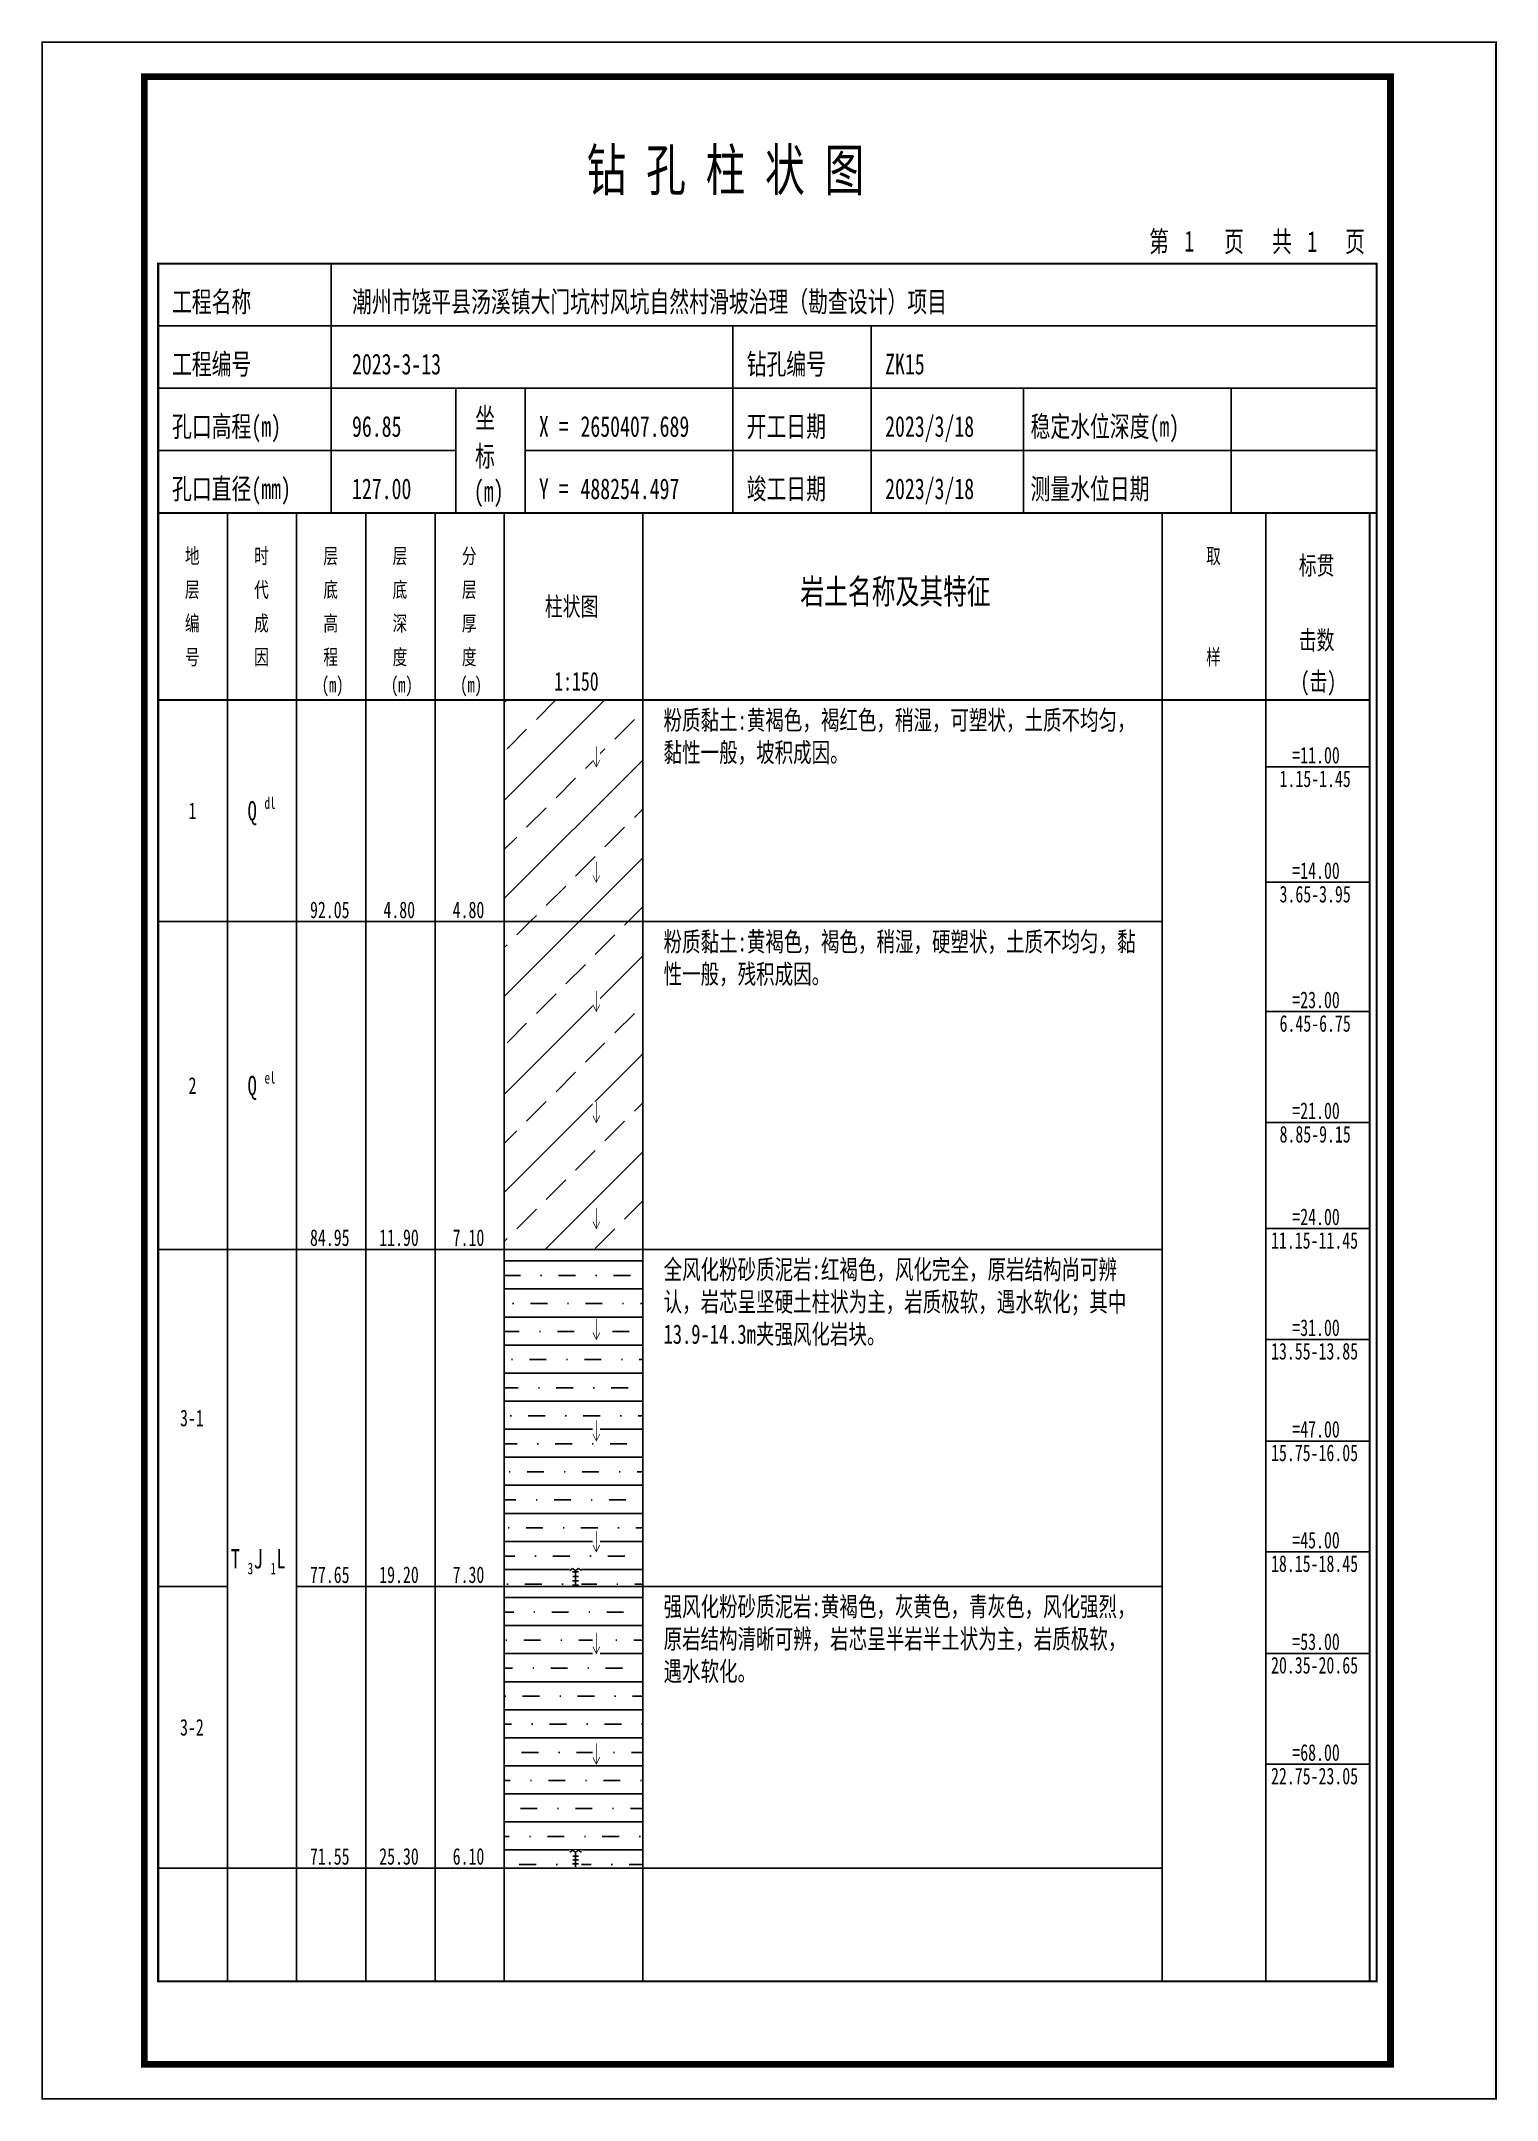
# Model space of a CAD drawing. Extents: x -17 to 4273, y -202 to 95.
# Drawn here: x 3553.1 to 3763.4, y -202.1 to 95.1 of the extents above; entities that cross this region are included whole.
import ezdxf
from ezdxf.enums import TextEntityAlignment as Align

# ---------------------------------------------------------------- set-up
doc = ezdxf.new("R2010")
doc.units = 0
doc.header["$MEASUREMENT"] = 0
doc.linetypes.add('DASHDOTX2', pattern=[2, 1, -0.5, 0, -0.5])
for name, color, linetype in [('GICAD_POUMIAN', 7, 'Continuous'), ('ZZT_BGBJ', 7, 'Continuous'), ('ZZT_FHD', 7, 'Continuous'), ('ZZT_TC', 7, 'Continuous')]:
    doc.layers.add(name, color=color, linetype=linetype)
doc.styles.add('BODYCONTENT', font='simfang.ttf', dxfattribs={"width": 0.7, "height": 2.8})
doc.styles.add('BODYTITLE', font='simfang.ttf', dxfattribs={"width": 0.7, "height": 3.6})
doc.styles.add('标注栏-第一列', font='', dxfattribs={"width": 0.7, "height": 3})
doc.styles.get('标注栏-第一列').set_extended_font_data('SimSun')
pattern_1 = [(45, (0, 0), (-7.071068, 7.071068), []), (45, (7.071, 0), (-7.071068, 7.071068), [4, -2])]
pattern_2 = [(0, (0, 0), (0, 4.05), []), (0, (3.24, 1.944), (4.05, 4.05), [0.162, -2.43, 2.43, -2.916])]

msp = doc.modelspace()

# ---------------------------------------------------------------- texts
at = {"layer": 'ZZT_TC', "color": 7, "style": 'BODYTITLE', "width": 0.7}
for s, height, p in [('地', 2.21, (3573.87, 19.03)), ('时', 2.21, (3583.87, 19.03)), ('层', 2.21, (3593.87, 19.03)), ('层', 2.21, (3603.87, 19.03)), ('分', 2.21, (3613.87, 19.03)), ('取', 2.21, (3721.37, 19.03)), ('标贯', 2.7, (3734.74, 17.28)), ('岩土名称及其特征', 3.6, (3662.75, 12.78)), ('层', 2.21, (3573.87, 14.16)), ('代', 2.21, (3583.87, 14.16)), ('底', 2.21, (3593.87, 14.16)), ('底', 2.21, (3603.87, 14.16)), ('层', 2.21, (3613.87, 14.16)), ('柱状图', 2.7, (3625.85, 11.34)), ('编', 2.21, (3573.87, 9.3)), ('成', 2.21, (3583.87, 9.3)), ('高', 2.21, (3593.87, 9.3)), ('深', 2.21, (3603.87, 9.3)), ('厚', 2.21, (3613.87, 9.3)), ('击数', 2.7, (3734.74, 6.48)), ('号', 2.21, (3573.87, 4.43)), ('因', 2.21, (3583.87, 4.43)), ('程', 2.21, (3593.87, 4.43)), ('度', 2.21, (3603.87, 4.43)), ('度', 2.21, (3613.87, 4.43)), ('样', 2.21, (3721.37, 4.43)), ('(m)', 2.213, (3593.62, 0.44)), ('(m)', 2.213, (3603.62, 0.44)), ('(m)', 2.213, (3613.62, 0.44)), ('1:150', 2.7, (3627.2, 0.54)), ('(击)', 2.7, (3735, 0.54))]:
    msp.add_text(s, height=height, dxfattribs=at).set_placement(p, align=Align.BOTTOM_LEFT)
at = {"layer": 'ZZT_TC', "color": 7, "style": 'BODYCONTENT', "width": 0.7}
for s, height, p in [('=11.00', 2.4, (3733.81, -9.17)), ('1.15-1.45', 2.4, (3731.97, -12.57)), ('Q', 2.8, (3582.92, -17.4)), ('dl', 1.68, (3585.36, -15.72)), ('1', 2.4, (3574.39, -17.2)), ('=14.00', 2.4, (3733.81, -25.83)), ('92.05', 2.4, (3591.93, -31.5)), ('4.80', 2.4, (3602.54, -31.5)), ('4.80', 2.4, (3612.54, -31.5)), ('3.65-3.95', 2.4, (3731.97, -29.23)), ('=23.00', 2.4, (3733.81, -44.5)), ('6.45-6.75', 2.4, (3731.97, -47.9)), ('2', 2.4, (3574.39, -56.87)), ('Q', 2.8, (3582.92, -57.07)), ('el', 1.68, (3585.36, -55.39)), ('=21.00', 2.4, (3733.81, -60.5)), ('8.85-9.15', 2.4, (3731.97, -63.9)), ('=24.00', 2.4, (3733.81, -75.83)), ('84.95', 2.4, (3591.93, -78.83)), ('11.90', 2.4, (3601.93, -78.83)), ('7.10', 2.4, (3612.54, -78.83)), ('11.15-11.45', 2.4, (3730.74, -79.23)), ('=31.00', 2.4, (3733.81, -91.83)), ('13.55-13.85', 2.4, (3730.74, -95.23)), ('3-1', 2.4, (3573.16, -104.87)), ('=47.00', 2.4, (3733.81, -106.5)), ('15.75-16.05', 2.4, (3730.74, -109.9)), ('=45.00', 2.4, (3733.81, -122.5)), ('T', 2.8, (3580.49, -125.4)), ('3', 1.68, (3582.92, -126.24)), ('J', 2.8, (3583.78, -125.4)), ('1', 1.68, (3586.22, -126.24)), ('L', 2.8, (3587.08, -125.4)), ('18.15-18.45', 2.4, (3730.74, -125.9)), ('77.65', 2.4, (3591.93, -127.5)), ('77.65', 2.4, (3591.93, -127.5)), ('19.20', 2.4, (3601.93, -127.5)), ('19.20', 2.4, (3601.93, -127.5)), ('7.30', 2.4, (3612.54, -127.5)), ('=53.00', 2.4, (3733.81, -137.17)), ('20.35-20.65', 2.4, (3730.74, -140.57)), ('3-2', 2.4, (3573.16, -149.53)), ('=68.00', 2.4, (3733.81, -153.17)), ('22.75-23.05', 2.4, (3730.74, -156.57)), ('71.55', 2.4, (3591.93, -168.17)), ('25.30', 2.4, (3601.93, -168.17)), ('6.10', 2.4, (3612.54, -168.17))]:
    msp.add_text(s, height=height, dxfattribs=at).set_placement(p)
at = {"layer": 'ZZT_TC', "color": 7, "char_height": 2.8, "width": 69, "attachment_point": 1, "style": 'BODYCONTENT'}
for s, insert in [('粉质黏土:黄褐色，褐红色，稍湿，可塑状，土质不均匀，黏性一般，坡积成因。', (3643, -1.5)), ('粉质黏土:黄褐色，褐色，稍湿，硬塑状，土质不均匀，黏性一般，残积成因。', (3643, -33.5)), ('全风化粉砂质泥岩:红褐色，风化完全，原岩结构尚可辨认，岩芯呈坚硬土柱状为主，岩质极软，遇水软化；其中13.9-14.3m夹强风化岩块。', (3643, -80.83)), ('强风化粉砂质泥岩:黄褐色，灰黄色，青灰色，风化强烈，原岩结构清晰可辨，岩芯呈半岩半土状为主，岩质极软，遇水软化。', (3643, -129.5))]:
    msp.add_mtext(s, dxfattribs=dict(at, insert=insert))

# ---------------------------------------------------------------- blocks, each defined once
blk = doc.blocks.new('FH_QUAN_C')
blk.add_wipeout([(0, 0), (1.13, 0), (1.13, 1.61), (0, 1.61)])
at = {"layer": 'GICAD_POUMIAN', "color": 1}
for p, q in [((0, 1.4), (0.28, 1.61)), ((0.28, 1.61), (0.56, 1.41)), ((0.28, 1.26), (0.86, 1.26)), ((0.28, 0.41), (0.86, 0.41)), ((0.29, 0.81), (0.84, 0.81)), ((0.56, 1.41), (0.84, 1.61)), ((0.56, 1.41), (0.56, 0)), ((0.84, 1.61), (1.13, 1.4)), ((0.28, 0), (0.86, 0))]:
    blk.add_line(p, q, dxfattribs=at)
blk = doc.blocks.new('FH_QIANG_C')
blk.add_wipeout([(0, 0), (1.13, 0), (1.13, 1.61), (0, 1.61)])
at = {"layer": 'GICAD_POUMIAN', "color": 1}
for p, q in [((0, 1.4), (0.28, 1.61)), ((0.28, 1.61), (0.56, 1.41)), ((0.28, 0.28), (0.86, 0.28)), ((0.29, 1.02), (0.84, 1.02)), ((0.29, 0.68), (0.84, 0.68)), ((0.56, 1.41), (0.84, 1.61)), ((0.56, 1.41), (0.56, 0)), ((0.84, 1.61), (1.13, 1.4))]:
    blk.add_line(p, q, dxfattribs=at)
blk = doc.blocks.new('zztSLbg')
blk.add_wipeout([(-0.05, -0.11), (1.04, -0.11), (1.04, 3), (-0.05, 3)])
at = {"color": 1, "const_width": 0.1}
for points in [[(0.5, 3), (0.5, 0)], [(0, 1), (0.5, 0), (1, 1)]]:
    blk.add_lwpolyline(points, dxfattribs=at)
blk = doc.blocks.new('block15', base_point=(16.77, 229))
for p, q in [((41.77, 229), (41.77, 265)), ((16.77, 256), (192.77, 256)), ((99.77, 229), (99.77, 256)), ((119.77, 229), (119.77, 256)), ((16.77, 247), (192.77, 247)), ((59.77, 229), (59.77, 247)), ((69.77, 229), (69.77, 247)), ((141.77, 229), (141.77, 247)), ((171.77, 229), (171.77, 247)), ((16.77, 238), (59.77, 238)), ((69.77, 238), (192.77, 238))]:
    blk.add_line(p, q)
for points, const_width in [([(0, 0), (210, 0), (210, 297), (0, 297)], 0.25), ([(14.77, 5), (194.77, 5), (194.77, 292), (14.77, 292)], 1), ([(16.77, 265), (192.77, 265), (192.77, 17), (16.77, 17)], 0.3)]:
    blk.add_lwpolyline(points, close=True, dxfattribs=dict(const_width=const_width))
at = {"const_width": 0.3}
blk.add_lwpolyline([(16.77, 229), (192.77, 229)], dxfattribs=at)
at = {"style": '标注栏-第一列', "width": 0.7}
for s, height, p in [('钻 孔 柱 状 图', 6, (78.67, 275.54)), ('第', 3, (159.9, 266.7)), (' 1', 3, (163.55, 266.75)), ('页', 3, (170.73, 266.7)), ('共', 3, (177.65, 266.7)), (' 1', 3, (181.31, 266.7)), ('页', 3, (188.21, 266.7)), ('工程名称', 3, (18.77, 258)), ('潮州市饶平县汤溪镇大门坑村风坑自然村滑坡治理（勘查设计）项目', 3, (44.77, 258)), ('工程编号', 3, (18.77, 249)), ('2023-3-13', 3, (44.77, 249)), ('钻孔编号', 3, (101.77, 249)), ('ZK15', 3, (121.77, 249)), ('坐', 3, (62.56, 241.24)), ('孔口高程(m)', 3, (18.77, 240)), ('96.85', 3, (44.77, 240)), ('X =', 3, (71.77, 240)), ('2650407.689', 3, (77.77, 240)), ('开工日期', 3, (101.77, 240)), ('2023/3/18', 3, (121.77, 240)), ('稳定水位深度(m)', 3, (142.77, 240)), ('标', 3, (62.56, 235.7)), ('孔口直径(mm)', 3, (18.77, 231)), ('127.00', 3, (44.77, 231)), ('(m) ', 3, (62.37, 230.65)), ('Y =', 3, (71.77, 231)), ('488254.497', 3, (77.77, 231)), ('竣工日期', 3, (101.77, 231)), ('2023/3/18', 3, (121.77, 231)), ('测量水位日期', 3, (142.77, 231))]:
    blk.add_text(s, height=height, dxfattribs=at).set_placement(p)

# ---------------------------------------------------------------- hatches: boundary and pattern name
at = {"layer": 'ZZT_TC'}
h = msp.add_hatch(dxfattribs=at)
h.set_pattern_fill('GKFZNT', color=256, style=0)
h.set_pattern_definition(pattern_1)
h.paths.add_polyline_path([(3620, 0), (3640, 0), (3640, -32), (3620, -32)], flags=0)
h = msp.add_hatch(dxfattribs=at)
h.set_pattern_fill('GKFZNT', color=256, style=0)
h.set_pattern_definition(pattern_1)
h.paths.add_polyline_path([(3620, -32), (3640, -32), (3640, -79.33), (3620, -79.33)], flags=0)
h = msp.add_hatch(dxfattribs=at)
h.set_pattern_fill('GKFSZNY', color=256, style=0)
h.set_pattern_definition(pattern_2)
h.paths.add_polyline_path([(3620, -79.33), (3640, -79.33), (3640, -128), (3620, -128)], flags=0)

# ---------------------------------------------------------------- linework, layer by layer
at = {"layer": 'ZZT_FHD', "linetype": 'DASHDOTX2'}
msp.add_line((3620, -79.33), (3640, -79.33), dxfattribs=at)
at = {"layer": 'ZZT_TC'}
for p, q in [((3570, 27), (3570, -185)), ((3580, 27), (3580, -185)), ((3590, 27), (3590, -185)), ((3600, 27), (3600, -185)), ((3610, 27), (3610, -185)), ((3620, 27), (3620, -185)), ((3640, 27), (3640, -185)), ((3715, 27), (3715, -185)), ((3730, 27), (3730, -185)), ((3745, 27), (3745, -185)), ((3730, -9.67), (3745, -9.67)), ((3730, -26.33), (3745, -26.33)), ((3570, -32), (3580, -32)), ((3580, -32), (3590, -32)), ((3590, -32), (3600, -32)), ((3600, -32), (3610, -32)), ((3610, -32), (3620, -32)), ((3640, -32), (3715, -32)), ((3730, -45), (3745, -45)), ((3730, -61), (3745, -61)), ((3730, -76.33), (3745, -76.33)), ((3570, -79.33), (3580, -79.33)), ((3580, -79.33), (3590, -79.33)), ((3590, -79.33), (3600, -79.33)), ((3600, -79.33), (3610, -79.33)), ((3610, -79.33), (3620, -79.33)), ((3640, -79.33), (3715, -79.33)), ((3730, -92.33), (3745, -92.33)), ((3730, -107), (3745, -107)), ((3730, -123), (3745, -123)), ((3570, -128), (3580, -128)), ((3590, -128), (3600, -128)), ((3590, -128), (3600, -128)), ((3600, -128), (3610, -128)), ((3600, -128), (3610, -128)), ((3610, -128), (3620, -128)), ((3640, -128), (3715, -128)), ((3730, -137.67), (3745, -137.67)), ((3730, -153.67), (3745, -153.67)), ((3570, -168.67), (3580, -168.67)), ((3580, -168.67), (3590, -168.67)), ((3590, -168.67), (3600, -168.67)), ((3600, -168.67), (3610, -168.67)), ((3610, -168.67), (3620, -168.67)), ((3620, -168.67), (3640, -168.67)), ((3640, -168.67), (3715, -168.67))]:
    msp.add_line(p, q, dxfattribs=at)
at = {"layer": 'ZZT_TC', "color": 7, "const_width": 0.3}
msp.add_lwpolyline([(3570, 0), (3745, 0)], dxfattribs=at)
at = {"layer": 'ZZT_TC'}
for points in [[(3620, 0), (3640, 0), (3640, -32), (3620, -32)], [(3620, -32), (3640, -32), (3640, -79.33), (3620, -79.33)], [(3620, -79.33), (3640, -79.33), (3640, -128), (3620, -128)]]:
    msp.add_lwpolyline(points, close=True, dxfattribs=at)

msp.set_redraw_order([(e.dxf.handle, doc.entitydb.next_handle()) for e in msp.query("TEXT MTEXT ATTDEF DIMENSION ARC_DIMENSION")])  # texts and dimensions are drawn at this point

# ---------------------------------------------------------------- next in the draw order: block references
at = {"layer": 'ZZT_BGBJ'}
for p in [(3632.79, -9.67), (3632.79, -26.33), (3632.79, -45), (3632.79, -61), (3632.79, -76.33), (3632.79, -92.33), (3632.79, -107), (3632.79, -123)]:
    msp.add_blockref('zztSLbg', p, dxfattribs=at)
at = {"layer": 'ZZT_FHD', "linetype": 'DASHDOTX2', "xscale": 1.5, "yscale": 1.5}
msp.add_blockref('FH_QUAN_C', (3629.44, -127.8), dxfattribs=at)

# ---------------------------------------------------------------- next in the draw order: hatches: boundary and pattern name
at = {"layer": 'ZZT_TC'}
h = msp.add_hatch(dxfattribs=at)
h.set_pattern_fill('GKFSZNY', color=256, style=0)
h.set_pattern_definition(pattern_2)
h.paths.add_polyline_path([(3620, -128), (3640, -128), (3640, -168.67), (3620, -168.67)], flags=0)

# ---------------------------------------------------------------- next in the draw order: linework, layer by layer
at = {"layer": 'ZZT_FHD', "linetype": 'DASHDOTX2'}
msp.add_line((3620, -128), (3640, -128), dxfattribs=at)
at = {"layer": 'ZZT_TC'}
msp.add_lwpolyline([(3620, -128), (3640, -128), (3640, -168.67), (3620, -168.67)], close=True, dxfattribs=at)

# ---------------------------------------------------------------- next in the draw order: block references
at = {"layer": 'ZZT_BGBJ'}
for p in [(3632.79, -137.67), (3632.79, -153.67)]:
    msp.add_blockref('zztSLbg', p, dxfattribs=at)
at = {"layer": 'ZZT_FHD', "linetype": 'DASHDOTX2', "xscale": 1.5, "yscale": 1.5}
msp.add_blockref('FH_QIANG_C', (3629.44, -168.47), dxfattribs=at)

# ---------------------------------------------------------------- next in the draw order: linework, layer by layer
at = {"layer": 'ZZT_FHD', "linetype": 'DASHDOTX2'}
msp.add_line((3620, -168.67), (3640, -168.67), dxfattribs=at)
at = {"layer": 'ZZT_TC', "color": 7, "const_width": 0.3, "flags": 128}
msp.add_lwpolyline([(3570, 27), (3745, 27), (3745, -185), (3570, -185)], close=True, dxfattribs=at)

# ---------------------------------------------------------------- next in the draw order: block references
at = {"layer": 'ZZT_TC'}
msp.add_blockref('block15', (3570, 27), dxfattribs=at)

doc.saveas('drawing.dxf')
